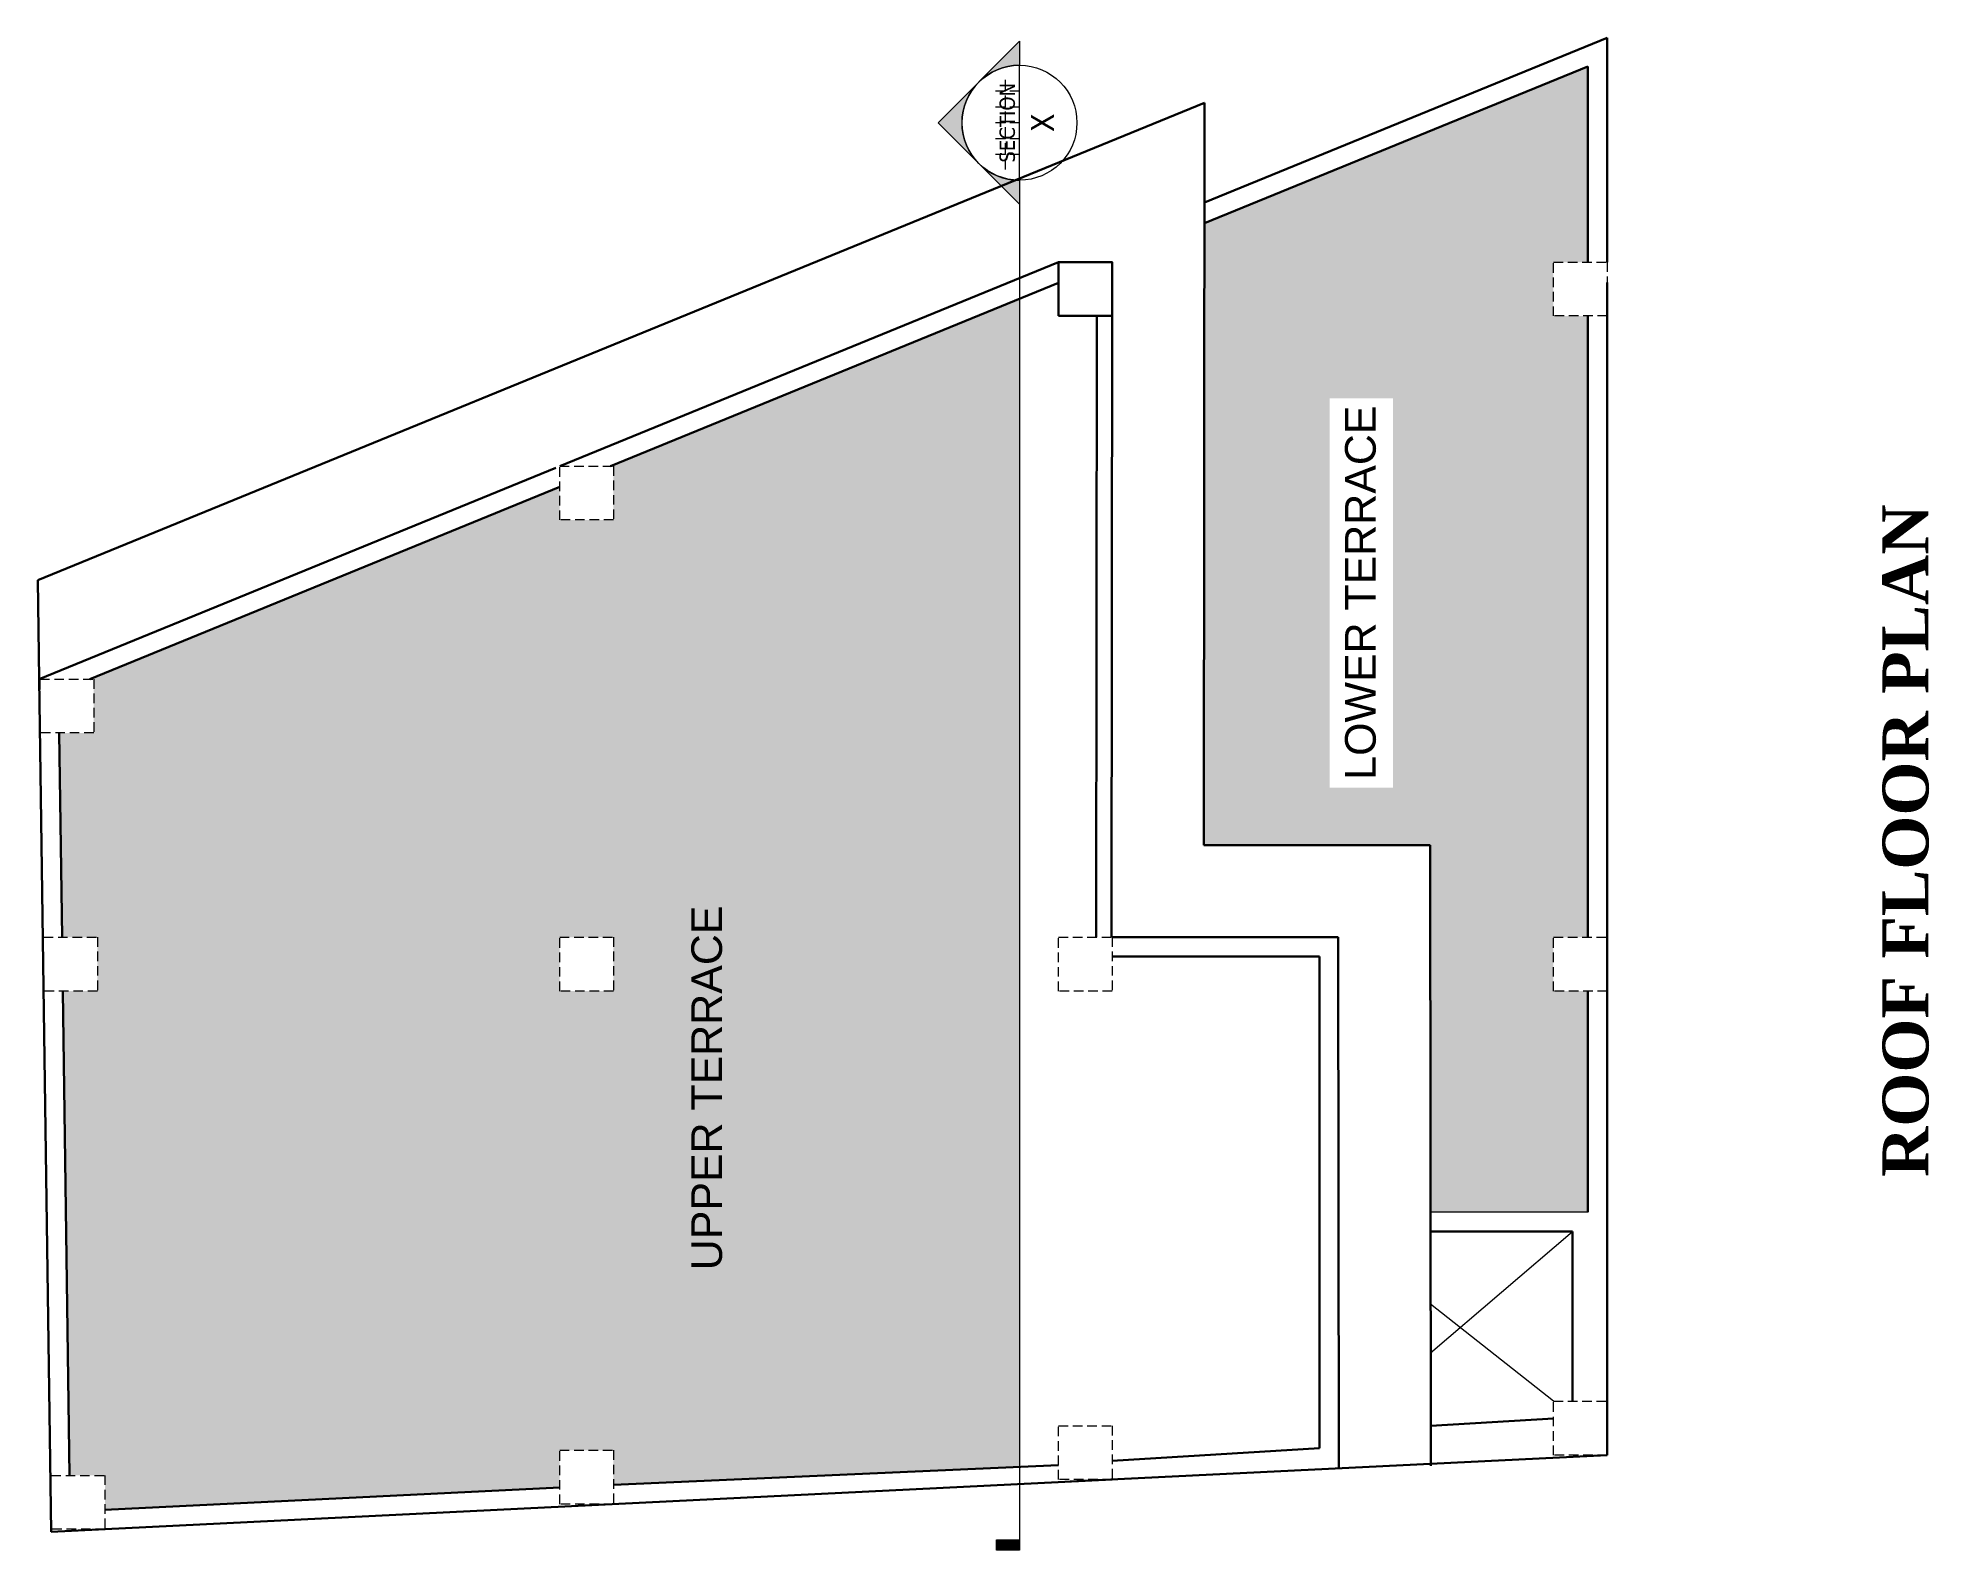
# Model space of a CAD drawing. Header units: inches. Extents: x -4737 to 13205, y 2479 to 13285.
# Drawn here: x -4672.4 to -4179.4, y 12401 to 12795 of the extents above; entities that cross this region are included whole.
import ezdxf
from ezdxf.enums import TextEntityAlignment as Align

# ---------------------------------------------------------------- set-up
doc = ezdxf.new("R2010")
doc.units = ezdxf.units.IN
doc.header["$MEASUREMENT"] = 0
doc.linetypes.add('HIDDEN', pattern=[0.375, 0.25, -0.125])
doc.linetypes.add('HIDDEN2', pattern=[0.1875, 0.125, -0.0625])
for name, color, linetype, lineweight in [('hatch-.09', 8, 'Continuous', 9), ('hatch-.09 @ 1', 8, 'Continuous', 9), ('hatch-.09 @ 96', 8, 'Continuous', 9), ('Label', 7, 'Continuous', 13), ('ns_DIMS', 1, 'Continuous', 0), ('ns_DIMS @ 1', 1, 'Continuous', 0), ('ns_TEXT', 7, 'Continuous', 13), ('WALL', 12, 'Continuous', 30), ('wall2', 1, 'Continuous', 15)]:
    doc.layers.add(name, color=color, linetype=linetype, lineweight=lineweight)
doc.styles.add('dim', font='arial.ttf', dxfattribs={"height": 7})
doc.styles.get("Standard").update_dxf_attribs({"font": 'arial.ttf'})
doc.styles.add('Tahoma', font='tahoma.ttf')
pattern_1 = [(90, (533.989, 7492.813), (-4.125, 1e-15), [3, -1.125]), (180, (533.989, 7492.813), (-2e-15, -4.125), [3, -1.125])]

msp = doc.modelspace()

# ---------------------------------------------------------------- texts
at = {"layer": 'Label', "color": 5, "linetype": 'ByBlock', "char_height": 8, "width": 128.1585, "attachment_point": 2, "rotation": 90, "style": 'dim'}
for s, insert in [('LOWER TERRACE', (-4331.68, 12650.44)), ('UPPER TERRACE', (-4502.05, 12521.41))]:
    msp.add_mtext(s, dxfattribs=dict(at, insert=insert))
at = {"layer": 'ns_TEXT', "insert": (-4191.62, 12397.11), "char_height": 14.4, "attachment_point": 1, "rotation": 90}
msp.add_mtext_dynamic_manual_height_columns('\\pi101.08881;{\\fTimes New Roman|b1|i0|c0|p18;\\H0.83333x;ROOF FLOOR PLAN}', width=373.0816, gutter_width=72, heights=[22.08], dxfattribs=at)

# ---------------------------------------------------------------- blocks, each defined once
blk = doc.blocks.new('*U53')
h = blk.add_hatch(color=256)
edge = h.paths.add_edge_path()
edge.add_line((-0.313, 0), (-0.442, 0))
edge.add_line((-0.442, 0), (0, 0.442))
edge.add_line((0, 0.442), (0.442, 0))
edge.add_line((0.442, 0), (0.312, 0))
edge.add_arc((0, 0), 0.312, 360, 540)
blk.add_hatch(color=256).paths.add_polyline_path([(-7.747, 0.125), (-7.691, 0.125), (-7.691, 0), (-7.747, 0)])
at = {"linetype": 'HIDDEN2', "ltscale": 100}
blk.add_line((-0.313, 0), (-7.747, 0), dxfattribs=at)
blk.add_line((-0.313, 0), (0.312, 0))
blk.add_lwpolyline([(-0.313, 0), (-0.442, 0), (0, 0.442), (0.442, 0), (0.312, 0, 1)], format="xyb", close=True)
blk.add_lwpolyline([(-7.747, 0.125), (-7.691, 0.125), (-7.691, 0), (-7.747, 0)], close=True)
blk.add_circle((0, 0), 0.312)
at = {"style": 'Tahoma', "flags": 8}
blk.add_attdef('VIEWNUMBER', text='', height=0.125, dxfattribs=at).set_placement((0, 0), align=Align.BOTTOM_CENTER)
blk.add_attdef('SHEETNUMBER', text='', height=0.125, dxfattribs=at).set_placement((0, -0.063), align=Align.TOP_CENTER)
blk = doc.blocks.new('*U1651')
at = {"layer": 'hatch-.09 @ 1'}
h = blk.add_hatch(dxfattribs=at)
h.set_pattern_fill('ANGLE', color=256, scale=15, angle=90)
h.set_pattern_definition(pattern_1)
h.paths.add_polyline_path([(-4416.54, 12760.66), (-4416.54, 12785.03), (-4422.79, 12785.03), (-4422.79, 12760.66)])
at = {"layer": 'hatch-.09 @ 96'}
h = blk.add_hatch(dxfattribs=at)
h.set_pattern_fill('ANGLE', color=256, scale=15, angle=90)
h.set_pattern_definition(pattern_1)
h.paths.add_polyline_path([(-4416.54, 12760.66), (-4416.54, 12785.03), (-4422.79, 12785.03), (-4422.79, 12760.66)])
blk = doc.blocks.new('*U1652')
at = {"layer": 'hatch-.09 @ 1'}
h = blk.add_hatch(dxfattribs=at)
h.set_pattern_fill('ANGLE', color=256, scale=15, angle=90)
h.set_pattern_definition(pattern_1)
h.paths.add_polyline_path([(-4664.08, 12420.46), (-4654.87, 12420.46), (-4654.87, 12411.47), (-4536.36, 12417.3), (-4536.36, 12426.99), (-4522.36, 12426.99), (-4522.36, 12417.97), (-4416.53, 12422.68), (-4416.53, 12726.96), (-4522.36, 12683.69), (-4522.36, 12669.37), (-4536.36, 12669.37), (-4536.36, 12677.97), (-4657.81, 12628.32), (-4657.81, 12613.91), (-4666.82, 12613.91), (-4666.06, 12560.65), (-4656.86, 12560.65), (-4656.86, 12546.65), (-4665.86, 12546.65)])
h.paths.add_polyline_path([(-4536.36, 12546.65), (-4536.36, 12560.65), (-4522.36, 12560.65), (-4522.36, 12546.65)], flags=16)
h.paths.add_polyline_path([(-4489.55, 12471.77), (-4489.55, 12570.78), (-4506.03, 12570.78), (-4506.03, 12471.77)], flags=24)
at = {"layer": 'hatch-.09 @ 96'}
h = blk.add_hatch(dxfattribs=at)
h.set_pattern_fill('ANGLE', color=256, scale=15, angle=90)
h.set_pattern_definition(pattern_1)
h.paths.add_polyline_path([(-4664.08, 12420.46), (-4654.87, 12420.46), (-4654.87, 12411.47), (-4536.36, 12417.3), (-4536.36, 12426.99), (-4522.36, 12426.99), (-4522.36, 12417.97), (-4416.53, 12422.68), (-4416.53, 12726.96), (-4522.36, 12683.69), (-4522.36, 12669.37), (-4536.36, 12669.37), (-4536.36, 12677.97), (-4657.81, 12628.32), (-4657.81, 12613.91), (-4666.82, 12613.91), (-4666.06, 12560.65), (-4656.86, 12560.65), (-4656.86, 12546.65), (-4665.86, 12546.65)])
h.paths.add_polyline_path([(-4536.36, 12546.65), (-4536.36, 12560.65), (-4522.36, 12560.65), (-4522.36, 12546.65)], flags=16)
h.paths.add_polyline_path([(-4489.55, 12471.77), (-4489.55, 12570.78), (-4506.03, 12570.78), (-4506.03, 12471.77)], flags=24)

# ---------------------------------------------------------------- hatches: boundary and pattern name
at = {"layer": 'hatch-.09'}
h = msp.add_hatch(dxfattribs=at)
h.set_pattern_fill('ANGLE', color=256, scale=15, angle=90)
h.set_pattern_definition([(90, (533.989, 8322.3135), (-4.125, 1e-15), [3, -1.125]), (180, (533.989, 8322.3135), (-2e-15, -4.125), [3, -1.125])])
h.paths.add_polyline_path([(-4319.17, 12599.59), (-4319.17, 12701.08), (-4335.66, 12701.08), (-4335.66, 12599.59)], flags=16)
h.paths.add_polyline_path([(-4368.34, 12746.66), (-4368.52, 12584.65), (-4309.53, 12584.65), (-4309.42, 12489), (-4268.36, 12488.99), (-4268.36, 12546.65), (-4277.36, 12546.65), (-4277.36, 12560.65), (-4268.36, 12560.65), (-4268.36, 12722.51), (-4277.36, 12722.51), (-4277.36, 12736.51), (-4268.36, 12736.51), (-4268.36, 12787.53)])

# ---------------------------------------------------------------- linework, layer by layer
at = {"layer": 'ns_DIMS', "linetype": 'HIDDEN', "ltscale": 10}
msp.add_line((-4536.36, 12683.37), (-4522.36, 12683.37), dxfattribs=at)
for points in [[(-4277.36, 12722.51), (-4277.36, 12736.51), (-4263.36, 12736.51), (-4263.36, 12722.51)], [(-4536.36, 12669.37), (-4536.36, 12683.37), (-4522.36, 12683.37), (-4522.36, 12669.37)], [(-4671.81, 12613.91), (-4671.81, 12627.91), (-4657.81, 12627.91), (-4657.81, 12613.91)], [(-4670.86, 12546.65), (-4670.86, 12560.65), (-4656.86, 12560.65), (-4656.86, 12546.65)], [(-4536.36, 12546.65), (-4536.36, 12560.65), (-4522.36, 12560.65), (-4522.36, 12546.65)], [(-4406.36, 12546.65), (-4406.36, 12560.65), (-4392.36, 12560.65), (-4392.36, 12546.65)], [(-4277.36, 12546.65), (-4277.36, 12560.65), (-4263.36, 12560.65), (-4263.36, 12546.65)], [(-4277.36, 12425.75), (-4277.36, 12439.75), (-4263.36, 12439.75), (-4263.36, 12425.75)], [(-4406.36, 12419.39), (-4406.36, 12433.39), (-4392.36, 12433.39), (-4392.36, 12419.39)], [(-4536.36, 12412.99), (-4536.36, 12426.99), (-4522.36, 12426.99), (-4522.36, 12412.99)], [(-4668.87, 12406.46), (-4668.87, 12420.46), (-4654.87, 12420.46), (-4654.87, 12406.46)]]:
    msp.add_lwpolyline(points, close=True, dxfattribs=at)
at = {"layer": 'WALL'}
for p, q in [((-4368.33, 12752.06), (-4263.36, 12794.97)), ((-4263.36, 12794.97), (-4263.36, 12736.51)), ((-4368.34, 12746.66), (-4268.36, 12787.53)), ((-4268.36, 12787.53), (-4268.36, 12736.51)), ((-4672.38, 12653.69), (-4368.3, 12778)), ((-4368.3, 12778), (-4368.52, 12584.65)), ((-4536.36, 12683.37), (-4406.36, 12736.51)), ((-4523.15, 12683.37), (-4406.36, 12731.11)), ((-4263.36, 12425.75), (-4263.36, 12731.2)), ((-4392.36, 12727.51), (-4392.55, 12560.65)), ((-4396.36, 12722.51), (-4396.55, 12560.65)), ((-4268.36, 12560.65), (-4268.36, 12722.51)), ((-4672.01, 12627.91), (-4537.36, 12682.96)), ((-4658.8, 12627.91), (-4536.36, 12677.97)), ((-4672.01, 12627.91), (-4672.38, 12653.69)), ((-4672.01, 12627.91), (-4668.87, 12405.77)), ((-4666.82, 12613.91), (-4666.06, 12560.65)), ((-4368.52, 12584.65), (-4309.53, 12584.65)), ((-4309.34, 12422.91), (-4309.53, 12584.65)), ((-4392.36, 12560.65), (-4333.5, 12560.65)), ((-4333.34, 12422.3), (-4333.5, 12560.65)), ((-4392.36, 12555.65), (-4338.36, 12555.65)), ((-4338.36, 12555.65), (-4338.36, 12427.59)), ((-4665.86, 12546.65), (-4664.08, 12420.46)), ((-4268.36, 12488.99), (-4268.36, 12546.65)), ((-4309.42, 12483.99), (-4272.36, 12483.99)), ((-4272.36, 12439.75), (-4272.36, 12483.99)), ((-4309.36, 12433.37), (-4277.36, 12435.32)), ((-4392.36, 12424.29), (-4338.36, 12427.59)), ((-4406.36, 12423.14), (-4522.36, 12417.97)), ((-4403.36, 12418.85), (-4263.36, 12425.75)), ((-4392.36, 12419.39), (-4668.87, 12405.77)), ((-4536.36, 12417.3), (-4654.87, 12411.47))]:
    msp.add_line(p, q, dxfattribs=at)
msp.add_lwpolyline([(-4406.36, 12722.51), (-4406.36, 12736.51), (-4392.36, 12736.51), (-4392.36, 12722.51)], close=True, dxfattribs=at)
at = {"layer": 'wall2'}
for p, q in [((-4268.36, 12488.99), (-4309.42, 12488.99)), ((-4309.38, 12452.37), (-4272.36, 12483.99)), ((-4263.36, 12483.99), (-4263.36, 12483.99)), ((-4277.36, 12439.75), (-4309.39, 12465.03))]:
    msp.add_line(p, q, dxfattribs=at)

# ---------------------------------------------------------------- block references
at = {"layer": 'hatch-.09'}
for name in ['*U1651', '*U1652']:
    msp.add_blockref(name, (0, 0), dxfattribs=at)
at = {"layer": 'ns_DIMS @ 1'}
ref = msp.add_blockref('*U53', (-4416.53, 12772.85), dxfattribs=dict(at, xscale=48, yscale=48, zscale=48, rotation=89.99999999999999))
ref.add_attrib('VIEWNUMBER', 'SECTION', dxfattribs={"layer": '0', "height": 4, "rotation": 90, "style": 'Tahoma'}).set_placement((-4416.53, 12772.85), align=Align.BOTTOM_CENTER)
ref.add_attrib('SHEETNUMBER', 'X', dxfattribs={"layer": '0', "height": 6, "rotation": 90, "style": 'Tahoma'}).set_placement((-4413.53, 12772.85), align=Align.TOP_CENTER)

msp.set_redraw_order([(e.dxf.handle, doc.entitydb.next_handle()) for e in msp.query("TEXT MTEXT ATTDEF DIMENSION ARC_DIMENSION")])  # texts and dimensions are drawn at this point

doc.saveas('drawing.dxf')
